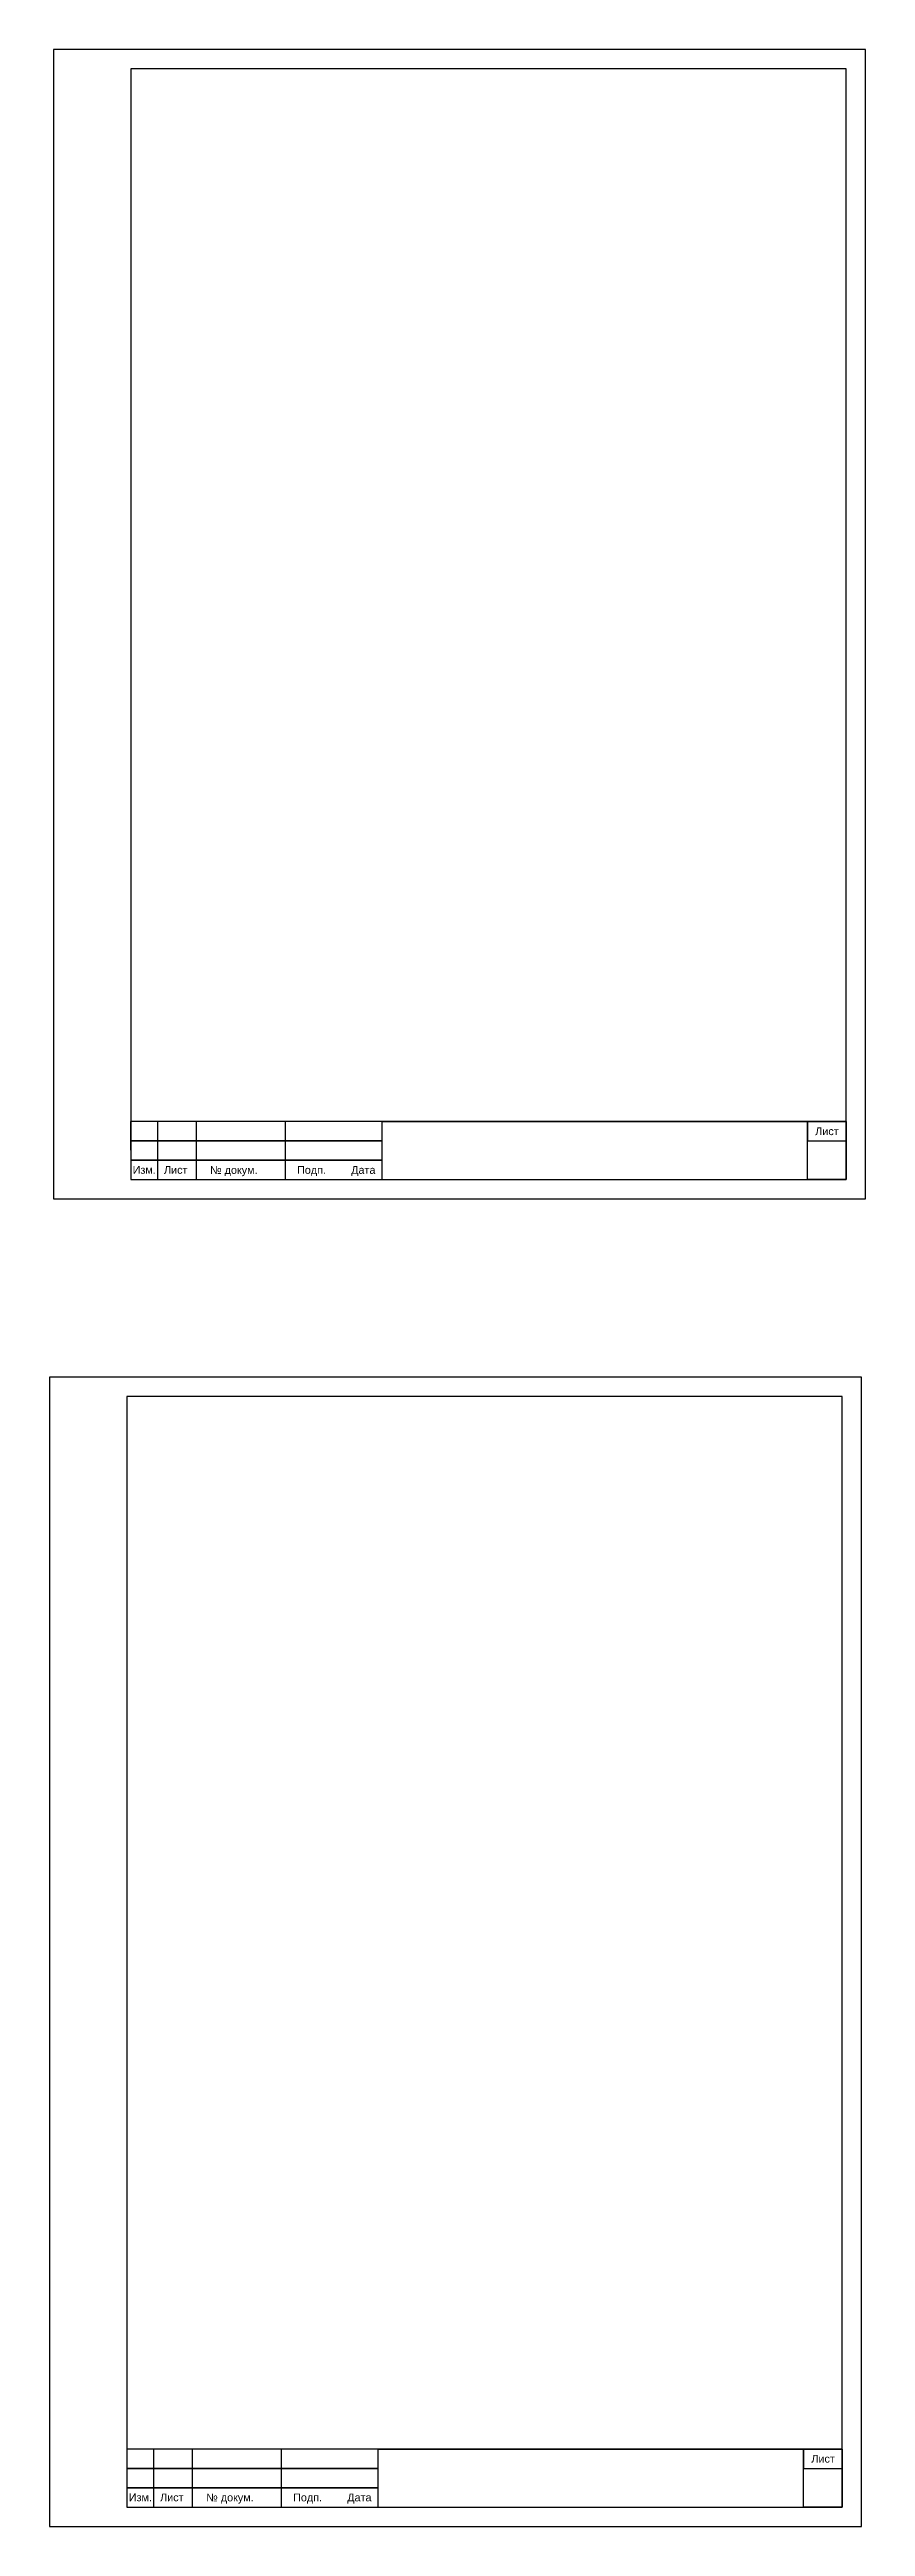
# Model space of a CAD drawing. Header units: millimetres. Extents: x 2144 to 8705, y -937 to 1906.
# Drawn here: x 2144 to 2356, y 484 to 1124 of the extents above; entities that cross this region are included whole.
import ezdxf

# ---------------------------------------------------------------- set-up
doc = ezdxf.new("R2010")
doc.units = ezdxf.units.MM
doc.layers.add('Оформление', color=7, linetype='Continuous', lineweight=30)
doc.styles.get("Standard").update_dxf_attribs({"font": 'arial.ttf'})

msp = doc.modelspace()

# ---------------------------------------------------------------- texts
at = {"layer": 'Оформление'}
for s, p in [('Лист', (2342.5, 843)), ('Изм.', (2166, 833.02)), ('Лист', (2174.1, 833.01)), ('№ докум.', (2186.02, 832.99)), ('Подп.', (2208.5, 833)), ('Дата', (2222.5, 833)), ('Лист', (2341.5, 500)), ('Изм.', (2165, 490.02)), ('Лист', (2173.1, 490.01)), ('№ докум.', (2185.02, 489.99)), ('Подп.', (2207.5, 490)), ('Дата', (2221.5, 490))]:
    msp.add_text(s, height=2, dxfattribs=at).set_placement(p)

# ---------------------------------------------------------------- linework, layer by layer
at = {"layer": 'Оформление'}
for p, q in [((2350.5, 1118.5), (2165.5, 1118.5)), ((2165.5, 1118.5), (2165.5, 831.5)), ((2350.5, 1118.5), (2165.5, 1118.5)), ((2165.5, 1118.5), (2165.5, 831.5)), ((2350.5, 831.5), (2350.5, 1118.5)), ((2350.5, 831.5), (2350.5, 1118.5)), ((2165.5, 871.5), (2165.5, 831.5)), ((2350.5, 831.5), (2350.5, 871.5)), ((2165.5, 831.5), (2350.5, 831.5)), ((2165.5, 831.5), (2350.5, 831.5)), ((2165.5, 831.5), (2350.5, 831.5)), ((2349.5, 775.5), (2164.5, 775.5)), ((2164.5, 775.5), (2164.5, 488.5)), ((2349.5, 775.5), (2164.5, 775.5)), ((2164.5, 775.5), (2164.5, 488.5)), ((2349.5, 488.5), (2349.5, 775.5)), ((2349.5, 488.5), (2349.5, 775.5)), ((2164.5, 528.5), (2164.5, 488.5)), ((2349.5, 488.5), (2349.5, 528.5)), ((2164.5, 488.5), (2349.5, 488.5)), ((2164.5, 488.5), (2349.5, 488.5)), ((2164.5, 488.5), (2349.5, 488.5))]:
    msp.add_line(p, q, dxfattribs=at)
at = {"layer": 'Оформление', "lineweight": 35}
for p, q in [((2230.5, 846.5), (2350.5, 846.5)), ((2229.5, 503.5), (2349.5, 503.5))]:
    msp.add_line(p, q, dxfattribs=at)
at = {"layer": 'Оформление'}
for points in [[(2355.5, 826.5), (2355.5, 1123.5), (2145.5, 1123.5), (2145.5, 826.5)], [(2165.5, 831.5), (2182.5, 831.5), (2182.48, 846.5), (2165.48, 846.5)], [(2165.5, 841.5), (2230.5, 841.5), (2230.5, 846.5), (2165.5, 846.5)], [(2165.5, 831.5), (2172.5, 831.5), (2172.5, 846.5), (2165.5, 846.5)], [(2165.5, 831.5), (2205.5, 831.5), (2205.5, 846.5), (2165.5, 846.5)], [(2350.5, 831.5), (2340.5, 831.5), (2340.5, 846.5), (2350.5, 846.5)], [(2350.5, 846.5), (2340.5, 846.5), (2340.5, 841.5), (2350.5, 841.5)], [(2165.5, 836.5), (2230.5, 836.5), (2230.5, 841.5), (2165.5, 841.5)], [(2165.5, 831.5), (2230.5, 831.5), (2230.5, 836.5), (2165.5, 836.5)], [(2354.5, 483.5), (2354.5, 780.5), (2144.5, 780.5), (2144.5, 483.5)], [(2164.5, 488.5), (2181.5, 488.5), (2181.48, 503.5), (2164.48, 503.5)], [(2164.5, 498.5), (2229.5, 498.5), (2229.5, 503.5), (2164.5, 503.5)], [(2164.5, 488.5), (2171.5, 488.5), (2171.5, 503.5), (2164.5, 503.5)], [(2164.5, 488.5), (2204.5, 488.5), (2204.5, 503.5), (2164.5, 503.5)], [(2349.5, 488.5), (2339.5, 488.5), (2339.5, 503.5), (2349.5, 503.5)], [(2349.5, 503.5), (2339.5, 503.5), (2339.5, 498.5), (2349.5, 498.5)], [(2164.5, 493.5), (2229.5, 493.5), (2229.5, 498.5), (2164.5, 498.5)], [(2164.5, 488.5), (2229.5, 488.5), (2229.5, 493.5), (2164.5, 493.5)]]:
    msp.add_lwpolyline(points, close=True, dxfattribs=at)

msp.set_redraw_order([(e.dxf.handle, doc.entitydb.next_handle()) for e in msp.query("TEXT MTEXT ATTDEF DIMENSION ARC_DIMENSION")])  # texts and dimensions are drawn at this point

doc.saveas('drawing.dxf')
